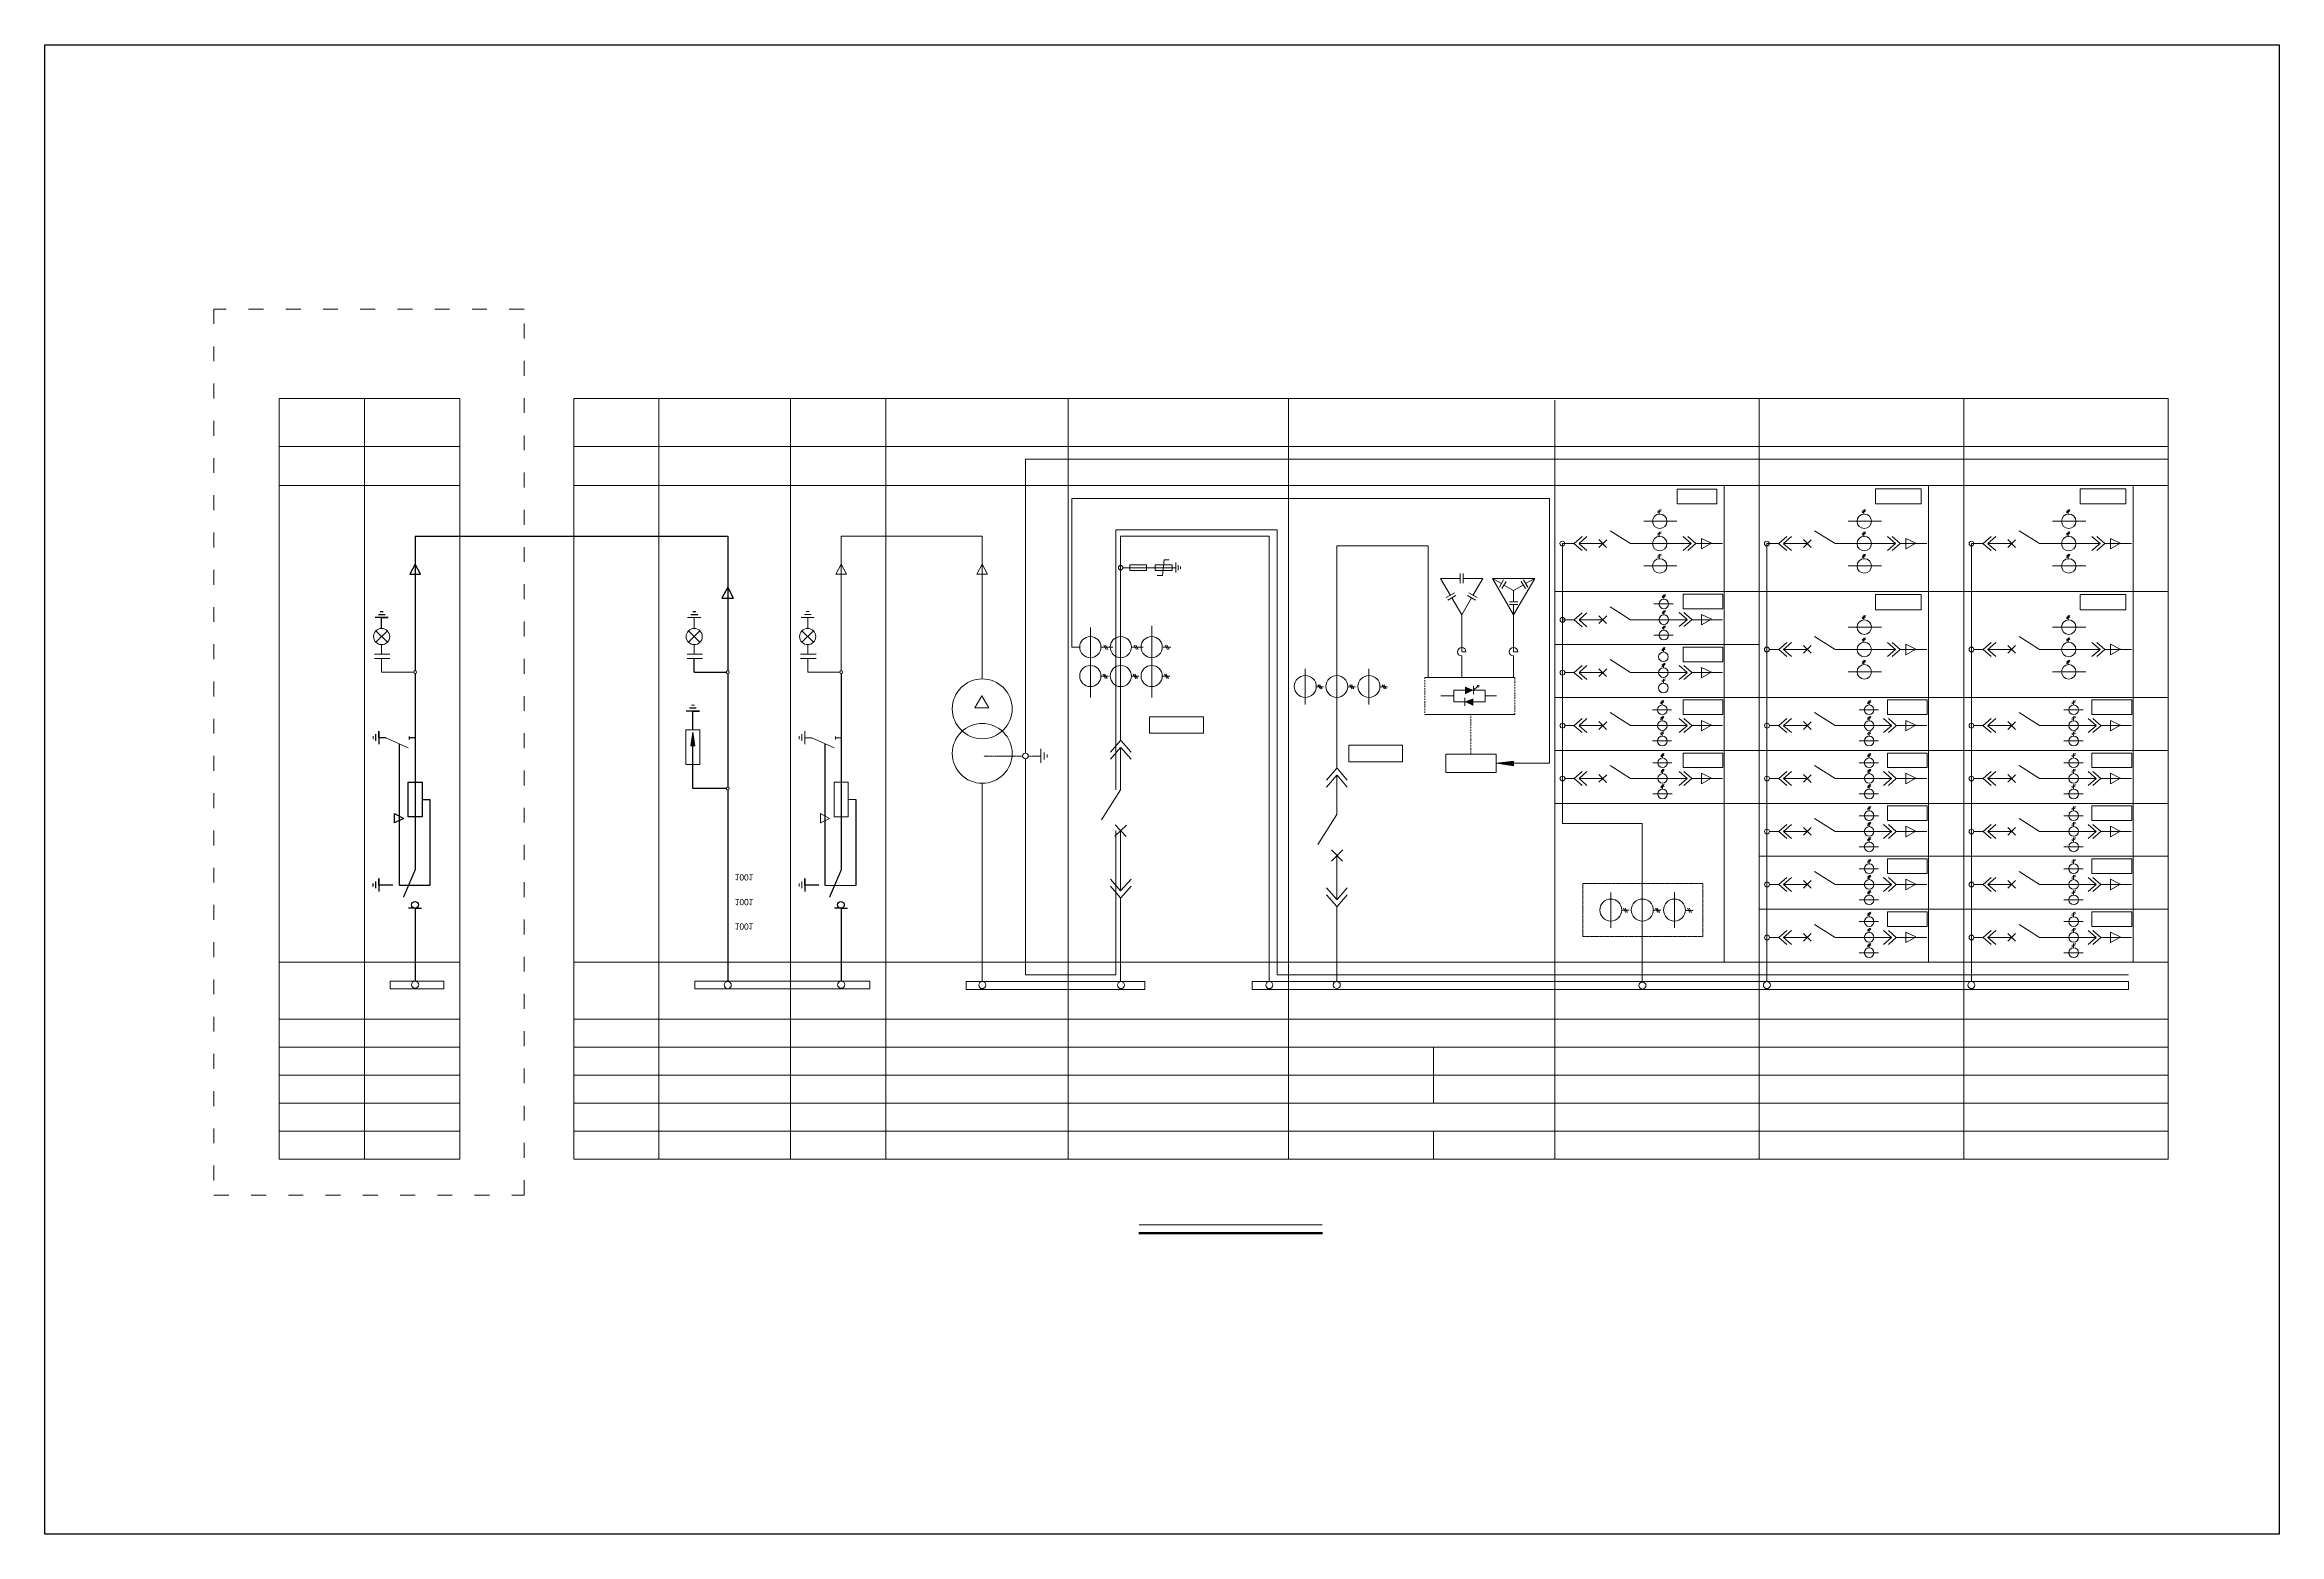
# Model space of a CAD drawing. Header units: millimetres. Extents: x 0 to 1800, y 0 to 1200.
import ezdxf

# ---------------------------------------------------------------- set-up
doc = ezdxf.new("R2010")
doc.units = ezdxf.units.MM
for name, pattern in [('ACAD_ISO03W100', [30, 12, -18]), ('DASH', [0.35, 0.25, -0.1]), ('DASHDOTX2', [2, 1, -0.5, 0, -0.5]), ('DASHED2', [0.375, 0.25, -0.125])]:
    doc.linetypes.add(name, pattern=pattern)
doc.layers.add('DTEXT', color=10, linetype='Continuous')

msp = doc.modelspace()

# ---------------------------------------------------------------- texts
at = {"layer": 'DTEXT', "extrusion": (0, -1e-16, -1), "char_height": 5, "width": 40.508, "attachment_point": 1, "text_direction": (1, 0, 0)}
for insert in [(555.9, 526.7), (555.9, 506.8), (555.9, 487.1)]:
    msp.add_mtext('1001', dxfattribs=dict(at, insert=insert))

# ---------------------------------------------------------------- linework, layer by layer
at = {"extrusion": (0, -1e-16, -1)}
for p, q in [((0, 1200), (1800, 1200)), ((0, 0), (0, 1200)), ((1800, 1200), (1800, 0)), ((1800, 0), (0, 0))]:
    msp.add_line(p, q, dxfattribs=at)
at = {"lineweight": 13}
for p, q in [((189, 915.1), (257.6, 915.1)), ((189, 302.1), (189, 915.1)), ((257.6, 302.1), (257.6, 915.1)), ((257.6, 915.1), (334.4, 915.1)), ((257.6, 302.1), (257.6, 915.1)), ((257.6, 302.1), (257.6, 915.1)), ((257.6, 302.1), (257.6, 915.1)), ((257.6, 302.1), (257.6, 915.1)), ((334.4, 302.1), (334.4, 915.1)), ((426.1, 915.1), (1710.5, 915.1)), ((426.1, 302.1), (426.1, 915.1)), ((494.7, 302.1), (494.7, 915.1)), ((494.7, 302.1), (494.7, 915.1)), ((494.7, 302.1), (494.7, 915.1)), ((494.7, 302.1), (494.7, 915.1)), ((600.8, 302.1), (600.8, 915.1)), ((677.6, 302.1), (677.6, 915.1)), ((824.3, 302.1), (824.3, 915.1)), ((1001.9, 302.1), (1001.9, 915.1)), ((1001.9, 302.1), (1001.9, 915.1)), ((1216.3, 302.1), (1216.3, 913.7)), ((1381.1, 302.1), (1381.1, 915.1)), ((1545.8, 302.1), (1545.8, 915.1)), ((1710.5, 302.1), (1710.5, 915.1)), ((189, 876.3), (257.6, 876.3)), ((257.6, 876.3), (334.4, 876.3)), ((426.1, 876.3), (1710.5, 876.3)), ((1710.5, 866), (790, 866)), ((790, 629.2), (790, 866)), ((189, 844.8), (257.6, 844.8)), ((257.6, 844.8), (334.4, 844.8)), ((426.1, 844.8), (1381.1, 844.8)), ((827.5, 834.4), (1212.2, 834.4)), ((1352.8, 460.9), (1352.8, 844.8)), ((1545.8, 844.8), (1381.1, 844.8)), ((1474.8, 830.1), (1474.8, 842.3)), ((1474.8, 842.3), (1511.6, 842.3)), ((1511.6, 830.1), (1474.8, 830.1)), ((1511.6, 842.3), (1511.6, 830.1)), ((1517.5, 460.9), (1517.5, 844.8)), ((1710.5, 844.8), (1545.8, 844.8)), ((1639.5, 830.1), (1639.5, 842.3)), ((1639.5, 842.3), (1676.3, 842.3)), ((1676.3, 830.1), (1639.5, 830.1)), ((1676.3, 842.3), (1676.3, 830.1)), ((1682.2, 460.9), (1682.2, 844.8)), ((1288, 816.1), (1314.8, 816.1)), ((1299.2, 823.9), (1302, 825.5)), ((1299.2, 822.9), (1302, 824.5)), ((1300.6, 825.4), (1300.6, 821.9)), ((1452.7, 816.1), (1479.5, 816.1)), ((1463.9, 823.9), (1466.7, 825.5)), ((1463.9, 822.9), (1466.7, 824.5)), ((1465.3, 825.4), (1465.3, 821.9)), ((1617.4, 816.1), (1644.2, 816.1)), ((1628.6, 823.9), (1631.4, 825.5)), ((1628.6, 822.9), (1631.4, 824.5)), ((1630, 825.4), (1630, 821.9)), ((641.6, 804.1), (755.2, 804.1)), ((641.6, 804.1), (641.6, 695.8)), ((755.2, 689.1), (755.2, 804.1)), ((992.9, 809.1), (862.9, 809.1)), ((862.9, 599.8), (862.9, 809.1)), ((986.4, 804.1), (866.7, 804.1)), ((866.7, 639.5), (866.7, 804.1)), ((986.4, 445.2), (986.4, 804.1)), ((992.9, 809.1), (992.9, 450.8)), ((1040.8, 634.5), (1040.8, 796.2)), ((1040.8, 796.2), (1114.3, 796.2)), ((1114.3, 690.1), (1114.3, 796.2)), ((1222.5, 572.7), (1222.5, 798.1)), ((1222.5, 798.1), (1232.1, 798.1)), ((1232.1, 798.1), (1238.5, 803.7)), ((1232.1, 798), (1238.5, 792.4)), ((1235.9, 798.1), (1242.3, 803.7)), ((1235.9, 798.1), (1255.6, 798.1)), ((1235.9, 798.1), (1255.1, 798.1)), ((1235.9, 798), (1242.3, 792.4)), ((1277.5, 798.1), (1326.2, 798.1)), ((1299.2, 806), (1302, 807.5)), ((1299.2, 804.9), (1302, 806.5)), ((1300.6, 807.5), (1300.6, 803.9)), ((1326.2, 798.1), (1319.7, 803.7)), ((1326.2, 798.1), (1319.7, 792.4)), ((1330, 798.1), (1323.5, 803.7)), ((1330, 798.1), (1323.5, 792.4)), ((1330, 798.1), (1351.4, 798.1)), ((1334.5, 793.9), (1334.5, 802.3)), ((1334.5, 802.3), (1342.5, 798.4)), ((1342.6, 798.4), (1334.5, 793.9)), ((1387.2, 798.1), (1396.8, 798.1)), ((1387.2, 445.2), (1387.2, 798.1)), ((1396.8, 798.1), (1403.2, 803.7)), ((1396.8, 798), (1403.2, 792.4)), ((1400.6, 798.1), (1407, 803.7)), ((1400.6, 798.1), (1420.3, 798.1)), ((1400.6, 798.1), (1419.8, 798.1)), ((1400.6, 798), (1407, 792.4)), ((1442.2, 798.1), (1490.9, 798.1)), ((1463.9, 806), (1466.7, 807.5)), ((1463.9, 804.9), (1466.7, 806.5)), ((1465.3, 807.5), (1465.3, 803.9)), ((1490.9, 798.1), (1484.4, 803.7)), ((1490.9, 798.1), (1484.4, 792.4)), ((1494.7, 798.1), (1488.2, 803.7)), ((1494.7, 798.1), (1488.2, 792.4)), ((1494.7, 798.1), (1516.1, 798.1)), ((1499.2, 793.9), (1499.2, 802.3)), ((1499.2, 802.3), (1507.2, 798.4)), ((1507.3, 798.4), (1499.2, 793.9)), ((1552, 798.1), (1561.5, 798.1)), ((1552, 445.2), (1552, 798.1)), ((1561.5, 798.1), (1567.9, 803.7)), ((1561.5, 798), (1567.9, 792.4)), ((1565.3, 798.1), (1571.7, 803.7)), ((1565.3, 798.1), (1585, 798.1)), ((1565.3, 798.1), (1584.5, 798.1)), ((1565.3, 798), (1571.7, 792.4)), ((1606.9, 798.1), (1655.6, 798.1)), ((1628.6, 806), (1631.4, 807.5)), ((1628.6, 804.9), (1631.4, 806.5)), ((1630, 807.5), (1630, 803.9)), ((1655.6, 798.1), (1649.1, 803.7)), ((1655.6, 798.1), (1649.1, 792.4)), ((1659.4, 798.1), (1653, 803.7)), ((1659.4, 798.1), (1653, 792.4)), ((1659.4, 798.1), (1680.9, 798.1)), ((1663.9, 793.9), (1663.9, 802.3)), ((1663.9, 802.3), (1671.9, 798.4)), ((1672, 798.4), (1663.9, 793.9)), ((641.6, 781.4), (637.4, 773.4)), ((645.8, 773.4), (641.6, 781.4)), ((750.9, 773.4), (755.2, 781.4)), ((755.2, 781.4), (759.4, 773.4)), ((868.6, 778.7), (874, 778.7)), ((874, 778.7), (911.1, 778.7)), ((900.4, 772.3), (901.7, 784.9)), ((905.9, 784.9), (901.7, 784.9)), ((911.1, 774.7), (911.1, 782.8)), ((913, 776.7), (913, 780.7)), ((914.9, 777.7), (914.9, 779.7)), ((1288, 780.1), (1314.8, 780.1)), ((1299.2, 788), (1302, 789.6)), ((1299.2, 786.9), (1302, 788.5)), ((1300.6, 789.5), (1300.6, 785.9)), ((1452.7, 780.1), (1479.5, 780.1)), ((1463.9, 788), (1466.7, 789.6)), ((1463.9, 786.9), (1466.7, 788.5)), ((1465.3, 789.5), (1465.3, 785.9)), ((1617.4, 780.1), (1644.2, 780.1)), ((1628.6, 788), (1631.4, 789.6)), ((1628.6, 786.9), (1631.4, 788.5)), ((1630, 789.5), (1630, 785.9)), ((637.4, 773.4), (645.8, 773.4)), ((759.4, 773.4), (750.9, 773.4)), ((896.2, 772.3), (900.4, 772.3)), ((1129, 754.6), (1135.5, 758.3)), ((1130.3, 752.4), (1136.8, 756.2)), ((1140.2, 773.9), (1140.2, 766.3)), ((1142.6, 773.9), (1142.6, 766.3)), ((1152.5, 752.4), (1146, 756.2)), ((1153.8, 754.6), (1147.2, 758.3)), ((1166.2, 770), (1173.5, 765.9)), ((1171.8, 762.9), (1175.2, 768.8)), ((1173.8, 761.8), (1177.1, 767.6)), ((1175.4, 764.7), (1183.2, 760.2)), ((1191, 764.7), (1183.2, 760.2)), ((1183.2, 751.3), (1183.2, 760.2)), ((1189.3, 767.6), (1192.7, 761.8)), ((1191.3, 768.8), (1194.6, 762.9)), ((1200.2, 770), (1192.9, 765.9)), ((1381.1, 759.5), (1216.3, 759.5)), ((1302.8, 755.4), (1305.5, 757)), ((1304.2, 756.9), (1304.2, 753.4)), ((1545.8, 759.5), (1381.1, 759.5)), ((1474.8, 744.8), (1474.8, 757)), ((1474.8, 757), (1511.6, 757)), ((1511.6, 757), (1511.6, 744.8)), ((1710.5, 759.5), (1545.8, 759.5)), ((1639.5, 744.8), (1639.5, 757)), ((1639.5, 757), (1676.3, 757)), ((1676.3, 757), (1676.3, 744.8)), ((528.4, 738.6), (517.9, 738.6)), ((523.2, 738.6), (528.4, 738.6)), ((523.2, 729.7), (523.2, 738.6)), ((619.9, 738.6), (609.4, 738.6)), ((612, 741.1), (617.4, 741.1)), ((613.5, 743.3), (615.9, 743.3)), ((614.6, 729.7), (614.6, 738.6)), ((614.6, 738.6), (619.9, 738.6)), ((1141.4, 711.1), (1141.4, 740.7)), ((1186.6, 751.3), (1179.8, 751.3)), ((1186.6, 749), (1179.8, 749)), ((1183.2, 740.6), (1183.2, 749)), ((1183.2, 711), (1183.2, 740.6)), ((1232.1, 736.8), (1238.5, 742.4)), ((1235.9, 736.8), (1242.3, 742.4)), ((1296.3, 749.5), (1311.7, 749.5)), ((1302.8, 754.4), (1305.5, 756)), ((1302.8, 742.7), (1305.5, 744.3)), ((1302.8, 741.7), (1305.5, 743.3)), ((1304.2, 744.2), (1304.2, 740.7)), ((1323, 736.9), (1316.6, 742.5)), ((1326.8, 736.9), (1320.4, 742.5)), ((1334.5, 732.6), (1334.5, 741.1)), ((1334.5, 741.1), (1342.5, 737.1)), ((1463.9, 738.6), (1466.7, 740.2)), ((1463.9, 737.6), (1466.7, 739.2)), ((1465.3, 740.1), (1465.3, 736.6)), ((1511.6, 744.8), (1474.8, 744.8)), ((1628.6, 738.6), (1631.4, 740.2)), ((1628.6, 737.6), (1631.4, 739.2)), ((1630, 740.1), (1630, 736.6)), ((1676.3, 744.8), (1639.5, 744.8)), ((842.3, 674.1), (842.3, 730.6)), ((891.7, 697.4), (891.7, 731.9)), ((1232.1, 736.7), (1238.5, 731.1)), ((1235.9, 736.8), (1255.6, 736.8)), ((1235.9, 736.8), (1255.1, 736.8)), ((1235.9, 736.7), (1242.3, 731.1)), ((1277.5, 736.8), (1323, 736.8)), ((1296.3, 724.4), (1311.7, 724.4)), ((1302.8, 730.3), (1305.5, 731.9)), ((1302.8, 729.3), (1305.5, 730.9)), ((1304.2, 731.8), (1304.2, 728.3)), ((1323, 736.8), (1316.6, 731.2)), ((1326.8, 736.8), (1320.4, 731.2)), ((1326.9, 736.8), (1351.4, 736.8)), ((1342.6, 737.1), (1334.5, 732.6)), ((1452.7, 730.8), (1479.5, 730.8)), ((1463.9, 720.6), (1466.7, 722.2)), ((1463.9, 719.6), (1466.7, 721.2)), ((1465.3, 722.2), (1465.3, 718.6)), ((1617.4, 730.8), (1644.2, 730.8)), ((1628.6, 720.6), (1631.4, 722.2)), ((1628.6, 719.6), (1631.4, 721.2)), ((1630, 722.2), (1630, 718.6)), ((271.4, 709.1), (271.4, 716.7)), ((271.4, 694.6), (271.4, 705.6)), ((523.2, 709.1), (523.2, 716.7)), ((614.6, 709.1), (614.6, 716.7)), ((614.6, 694.6), (614.6, 705.6)), ((851.4, 714.7), (857.5, 714.7)), ((853.1, 716.3), (855, 712.9)), ((854.4, 716.3), (856.3, 712.9)), ((875.9, 714.7), (882, 714.7)), ((877.5, 716.3), (879.5, 712.9)), ((878.8, 716.3), (880.8, 712.9)), ((891.7, 674.1), (891.7, 708.6)), ((900.9, 714.7), (907, 714.7)), ((902.5, 716.3), (904.5, 712.9)), ((903.8, 716.3), (905.8, 712.9)), ((1141.4, 711), (1144.9, 711)), ((1141.4, 690.1), (1141.4, 707.6)), ((1183.2, 711), (1186.6, 711)), ((1183.2, 690.1), (1183.2, 707.6)), ((1381.1, 716.8), (1216.3, 716.8)), ((1302.5, 712.8), (1305.3, 714.4)), ((1302.5, 711.7), (1305.3, 713.3)), ((1303.9, 714.3), (1303.9, 710.7)), ((1389.2, 712.8), (1396.8, 712.8)), ((1396.8, 712.8), (1403.2, 718.4)), ((1396.8, 712.7), (1403.2, 707.1)), ((1400.6, 712.8), (1407, 718.4)), ((1400.6, 712.8), (1419.8, 712.8)), ((1400.6, 712.8), (1420.3, 712.8)), ((1400.6, 712.7), (1407, 707.1)), ((1442.2, 712.8), (1490.9, 712.8)), ((1463.9, 702.7), (1466.7, 704.2)), ((1463.9, 701.6), (1466.7, 703.2)), ((1465.3, 704.2), (1465.3, 700.6)), ((1490.9, 712.8), (1484.4, 718.4)), ((1490.9, 712.8), (1484.4, 707.1)), ((1494.7, 712.8), (1488.2, 718.4)), ((1494.7, 712.8), (1488.2, 707.1)), ((1494.7, 712.8), (1516.1, 712.8)), ((1499.2, 708.6), (1499.2, 717)), ((1499.2, 717), (1507.2, 713.1)), ((1507.3, 713), (1499.2, 708.6)), ((1553.9, 712.8), (1561.5, 712.8)), ((1561.5, 712.8), (1567.9, 718.4)), ((1561.5, 712.7), (1567.9, 707.1)), ((1565.3, 712.8), (1571.7, 718.4)), ((1565.3, 712.8), (1584.5, 712.8)), ((1565.3, 712.8), (1585, 712.8)), ((1565.3, 712.7), (1571.7, 707.1)), ((1606.9, 712.8), (1655.6, 712.8)), ((1628.6, 702.7), (1631.4, 704.2)), ((1628.6, 701.6), (1631.4, 703.2)), ((1630, 704.2), (1630, 700.6)), ((1655.6, 712.8), (1649.1, 718.4)), ((1655.6, 712.8), (1649.1, 707.1)), ((1659.4, 712.8), (1653, 718.4)), ((1659.4, 712.8), (1653, 707.1)), ((1659.4, 712.8), (1680.9, 712.8)), ((1663.9, 708.6), (1663.9, 717)), ((1663.9, 717), (1671.9, 713.1)), ((1672, 713), (1663.9, 708.6)), ((271.4, 694.6), (297.2, 694.6)), ((614.6, 694.6), (640.4, 694.6)), ((850.8, 691.3), (856.9, 691.3)), ((852.5, 692.9), (854.4, 689.5)), ((853.8, 692.9), (855.7, 689.5)), ((875.3, 691.3), (881.4, 691.3)), ((876.9, 692.9), (878.9, 689.5)), ((878.2, 692.9), (880.2, 689.5)), ((900.2, 691.3), (906.4, 691.3)), ((901.9, 692.9), (903.9, 689.5)), ((903.2, 692.9), (905.2, 689.5)), ((1015.4, 668.6), (1015.4, 697.2)), ((1025.6, 684.4), (1027.6, 681)), ((1026.9, 684.4), (1028.9, 681)), ((1051.3, 684.4), (1053.3, 681)), ((1052.7, 684.4), (1054.6, 681)), ((1066.7, 668.6), (1066.7, 697.3)), ((1077.3, 684.4), (1079.2, 681)), ((1078.6, 684.4), (1080.5, 681)), ((1184.3, 690.1), (1111.8, 690.1)), ((1224.6, 694.2), (1232.1, 694.2)), ((1232.1, 694.2), (1238.5, 699.8)), ((1232.1, 694.1), (1238.5, 688.5)), ((1235.9, 694.2), (1242.3, 699.8)), ((1235.9, 694.2), (1255.6, 694.2)), ((1235.9, 694.2), (1255.1, 694.2)), ((1235.9, 694.1), (1242.3, 688.5)), ((1277.5, 694.2), (1323, 694.2)), ((1302.5, 700.1), (1305.3, 701.7)), ((1302.5, 699), (1305.3, 700.6)), ((1302.5, 687.7), (1305.3, 689.2)), ((1302.5, 686.6), (1305.3, 688.2)), ((1303.9, 701.6), (1303.9, 698.1)), ((1303.9, 689.2), (1303.9, 685.6)), ((1323, 694.2), (1316.6, 699.8)), ((1323, 694.1), (1316.6, 688.5)), ((1326.8, 694.2), (1320.4, 699.8)), ((1326.8, 694.1), (1320.4, 688.5)), ((1326.9, 694.2), (1351.4, 694.2)), ((1334.5, 689.9), (1334.5, 698.4)), ((1334.5, 698.4), (1342.5, 694.4)), ((1342.6, 694.4), (1334.5, 689.9)), ((1452.7, 694.8), (1479.5, 694.8)), ((1617.4, 694.8), (1644.2, 694.8)), ((521, 667.9), (523.4, 667.9)), ((1030.1, 682.8), (1024, 682.8)), ((1055.8, 682.8), (1049.7, 682.8)), ((1081.7, 682.7), (1075.6, 682.7)), ((1135.1, 670.7), (1135.1, 680.1)), ((1135.1, 680.1), (1160.3, 680.1)), ((1160.3, 670.7), (1135.1, 670.7)), ((1143.9, 667.5), (1143.9, 673.9)), ((1150.9, 676.9), (1150.9, 683.4)), ((1150.9, 680.1), (1154.2, 682.9)), ((1160.3, 680.1), (1160.3, 670.7)), ((1381.1, 674.1), (1216.3, 674.1)), ((1301.6, 670.1), (1304.3, 671.7)), ((1301.6, 669.1), (1304.3, 670.6)), ((1303, 671.6), (1303, 668.1)), ((1545.8, 674.1), (1381.1, 674.1)), ((1545.8, 674.1), (1381.1, 674.1)), ((1468.3, 670.1), (1471, 671.7)), ((1468.3, 669.1), (1471, 670.6)), ((1469.6, 671.6), (1469.6, 668.1)), ((1545.8, 674.1), (1545.8, 674.1)), ((1710.5, 674.1), (1545.8, 674.1)), ((1710.5, 674.1), (1545.8, 674.1)), ((1633, 670.1), (1635.7, 671.7)), ((1633, 669.1), (1635.7, 670.6)), ((1634.3, 671.6), (1634.3, 668.1)), ((1710.5, 674.1), (1710.5, 674.1)), ((890, 645.3), (890, 658.5)), ((890, 658.5), (933.3, 658.5)), ((933.3, 658.5), (933.3, 645.3)), ((1111.8, 660.4), (1184.3, 660.4)), ((1224.6, 651.5), (1232.1, 651.5)), ((1232.1, 651.5), (1238.5, 657.1)), ((1232.1, 651.4), (1238.5, 645.8)), ((1235.9, 651.5), (1242.3, 657.1)), ((1235.9, 651.5), (1255.6, 651.5)), ((1235.9, 651.5), (1255.1, 651.5)), ((1235.9, 651.4), (1242.3, 645.8)), ((1277.5, 651.5), (1323, 651.5)), ((1295.1, 664.2), (1310.5, 664.2)), ((1301.6, 657.4), (1304.3, 659)), ((1301.6, 656.4), (1304.3, 658)), ((1303, 658.9), (1303, 655.4)), ((1323, 651.5), (1316.6, 657.1)), ((1323, 651.4), (1316.6, 645.8)), ((1326.8, 651.5), (1320.4, 657.1)), ((1326.8, 651.4), (1320.4, 645.8)), ((1326.9, 651.5), (1351.4, 651.5)), ((1334.5, 647.3), (1334.5, 655.7)), ((1334.5, 655.7), (1342.5, 651.8)), ((1342.6, 651.8), (1334.5, 647.3)), ((1389.3, 651.5), (1396.8, 651.5)), ((1389.3, 651.5), (1396.8, 651.5)), ((1389.3, 651.5), (1396.8, 651.5)), ((1396.8, 651.5), (1403.2, 657.1)), ((1396.8, 651.4), (1403.2, 645.8)), ((1400.6, 651.5), (1407, 657.1)), ((1400.6, 651.5), (1420.3, 651.5)), ((1400.6, 651.5), (1419.8, 651.5)), ((1400.6, 651.4), (1407, 645.8)), ((1442.2, 651.5), (1487.7, 651.5)), ((1461.7, 664.2), (1477.2, 664.2)), ((1468.3, 657.4), (1471, 659)), ((1468.3, 656.4), (1471, 658)), ((1469.6, 658.9), (1469.6, 655.4)), ((1487.7, 651.5), (1481.3, 657.1)), ((1487.7, 651.4), (1481.3, 645.8)), ((1491.5, 651.5), (1485.1, 657.1)), ((1491.5, 651.4), (1485.1, 645.8)), ((1491.6, 651.5), (1516.1, 651.5)), ((1499.2, 647.3), (1499.2, 655.7)), ((1499.2, 655.7), (1507.2, 651.8)), ((1507.3, 651.8), (1499.2, 647.3)), ((1554, 651.5), (1561.5, 651.5)), ((1554, 651.5), (1561.5, 651.5)), ((1554, 651.5), (1561.5, 651.5)), ((1561.5, 651.5), (1567.9, 657.1)), ((1561.5, 651.4), (1567.9, 645.8)), ((1565.3, 651.5), (1571.7, 657.1)), ((1565.3, 651.5), (1585, 651.5)), ((1565.3, 651.5), (1584.5, 651.5)), ((1565.3, 651.4), (1571.7, 645.8)), ((1606.9, 651.5), (1652.4, 651.5)), ((1626.4, 664.2), (1641.9, 664.2)), ((1633, 657.4), (1635.7, 659)), ((1633, 656.4), (1635.7, 658)), ((1634.3, 658.9), (1634.3, 655.4)), ((1652.4, 651.5), (1646, 657.1)), ((1652.4, 651.4), (1646, 645.8)), ((1656.2, 651.5), (1649.8, 657.1)), ((1656.2, 651.4), (1649.8, 645.8)), ((1656.3, 651.5), (1680.9, 651.5)), ((1663.9, 647.3), (1663.9, 655.7)), ((1663.9, 655.7), (1671.9, 651.8)), ((1672, 651.8), (1663.9, 647.3)), ((264.5, 640.6), (264.5, 643)), ((264.5, 640.6), (264.5, 643)), ((607.7, 640.6), (607.7, 643)), ((607.7, 640.6), (607.7, 643)), ((609.9, 639.1), (609.9, 644.5)), ((612.3, 647), (612.3, 636.5)), ((612.3, 641.7), (612.3, 647)), ((617.9, 641.7), (612.3, 641.7)), ((637.1, 640.2), (637.1, 642.7)), ((641.3, 641.5), (637.2, 641.5)), ((802.5, 621.4), (802.5, 632.8)), ((866.7, 639.4), (858.5, 630)), ((866.7, 633.8), (858.5, 624.4)), ((866.7, 599.8), (866.7, 633.9)), ((866.8, 639.4), (875.1, 630)), ((866.8, 633.8), (875.1, 624.4)), ((933.3, 645.3), (890, 645.3)), ((1040.8, 617.1), (1040.8, 634.5)), ((1050.4, 622.4), (1050.4, 635.6)), ((1050.4, 635.6), (1093.7, 635.6)), ((1093.7, 635.6), (1093.7, 622.4)), ((1381.1, 631.5), (1216.3, 631.5)), ((1295.1, 639.1), (1310.5, 639.1)), ((1301.6, 645), (1304.3, 646.6)), ((1301.6, 644), (1304.3, 645.5)), ((1303, 646.5), (1303, 643)), ((1545.8, 631.5), (1381.1, 631.5)), ((1461.7, 639.1), (1477.2, 639.1)), ((1468.3, 645), (1471, 646.6)), ((1468.3, 644), (1471, 645.5)), ((1469.6, 646.5), (1469.6, 643)), ((1545.8, 631.5), (1545.8, 631.5)), ((1545.8, 631.5), (1545.8, 631.5)), ((1710.5, 631.5), (1545.8, 631.5)), ((1626.4, 639.1), (1641.9, 639.1)), ((1633, 645), (1635.7, 646.6)), ((1633, 644), (1635.7, 645.5)), ((1634.3, 646.5), (1634.3, 643)), ((1710.5, 631.5), (1710.5, 631.5)), ((1710.5, 631.5), (1710.5, 631.5)), ((790, 624.7), (790, 450.8)), ((802.5, 627.1), (802.5, 621.4)), ((805.2, 629.9), (805.2, 624.1)), ((807.6, 628.3), (807.6, 625.7)), ((1040.8, 617.1), (1032.6, 607.6)), ((1041, 617.1), (1049.2, 607.6)), ((1093.7, 622.4), (1050.4, 622.4)), ((1128.6, 613.8), (1128.6, 628.4)), ((1128.6, 628.4), (1169.1, 628.4)), ((1169.1, 613.8), (1128.6, 613.8)), ((1169.1, 628.4), (1169.1, 613.8)), ((1232.1, 608.9), (1238.5, 614.5)), ((1235.9, 608.9), (1242.3, 614.5)), ((1295.3, 621.5), (1310.7, 621.5)), ((1301.8, 627.5), (1304.6, 629)), ((1301.8, 626.4), (1304.6, 628)), ((1301.8, 614.8), (1304.6, 616.3)), ((1301.8, 613.7), (1304.6, 615.3)), ((1303.2, 629), (1303.2, 625.4)), ((1303.2, 616.3), (1303.2, 612.7)), ((1323, 608.9), (1316.6, 614.5)), ((1326.8, 608.9), (1320.4, 614.5)), ((1334.5, 604.6), (1334.5, 613.1)), ((1334.5, 613.1), (1342.5, 609.1)), ((1396.8, 608.9), (1403.2, 614.5)), ((1400.6, 608.9), (1407, 614.5)), ((1461.7, 621.5), (1477.2, 621.5)), ((1468.3, 627.5), (1471, 629)), ((1468.3, 626.4), (1471, 628)), ((1468.3, 614.8), (1471, 616.3)), ((1468.3, 613.7), (1471, 615.3)), ((1469.6, 629), (1469.6, 625.4)), ((1469.6, 616.3), (1469.6, 612.7)), ((1487.7, 608.9), (1481.3, 614.5)), ((1491.5, 608.9), (1485.1, 614.5)), ((1499.2, 604.6), (1499.2, 613.1)), ((1499.2, 613.1), (1507.2, 609.1)), ((1561.5, 608.9), (1567.9, 614.5)), ((1565.3, 608.9), (1571.7, 614.5)), ((1626.4, 621.5), (1641.9, 621.5)), ((1633, 627.5), (1635.7, 629)), ((1633, 626.4), (1635.7, 628)), ((1633, 614.8), (1635.7, 616.3)), ((1633, 613.7), (1635.7, 615.3)), ((1634.3, 629), (1634.3, 625.4)), ((1634.3, 616.3), (1634.3, 612.7)), ((1652.4, 608.9), (1646, 614.5)), ((1656.2, 608.9), (1649.8, 614.5)), ((1663.9, 604.6), (1663.9, 613.1)), ((1663.9, 613.1), (1671.9, 609.1)), ((755.2, 445.2), (755.2, 605)), ((1040.8, 611.5), (1032.6, 602)), ((1040.8, 579.8), (1040.8, 611.5)), ((1041, 611.5), (1049.2, 602)), ((1224.6, 608.9), (1232.1, 608.9)), ((1232.1, 608.8), (1238.5, 603.2)), ((1235.9, 608.9), (1255.6, 608.9)), ((1235.9, 608.9), (1255.1, 608.9)), ((1235.9, 608.8), (1242.3, 603.2)), ((1277.5, 608.9), (1323, 608.9)), ((1295.5, 596.4), (1310.9, 596.4)), ((1301.8, 602.4), (1304.6, 603.9)), ((1301.8, 601.3), (1304.6, 602.9)), ((1303.2, 603.9), (1303.2, 600.3)), ((1323, 608.8), (1316.6, 603.2)), ((1326.8, 608.8), (1320.4, 603.2)), ((1326.9, 608.9), (1351.4, 608.9)), ((1342.6, 609.1), (1334.5, 604.6)), ((1389.3, 608.9), (1396.8, 608.9)), ((1389.3, 608.9), (1396.8, 608.9)), ((1389.3, 608.9), (1396.8, 608.9)), ((1396.8, 608.8), (1403.2, 603.2)), ((1400.6, 608.9), (1420.3, 608.9)), ((1400.6, 608.9), (1419.8, 608.9)), ((1400.6, 608.8), (1407, 603.2)), ((1442.2, 608.9), (1487.7, 608.9)), ((1461.7, 596.4), (1477.2, 596.4)), ((1468.3, 602.4), (1471, 603.9)), ((1468.3, 601.3), (1471, 602.9)), ((1469.6, 603.9), (1469.6, 600.3)), ((1487.7, 608.8), (1481.3, 603.2)), ((1491.5, 608.8), (1485.1, 603.2)), ((1491.6, 608.9), (1516.1, 608.9)), ((1507.3, 609.1), (1499.2, 604.6)), ((1554, 608.9), (1561.5, 608.9)), ((1554, 608.9), (1561.5, 608.9)), ((1554, 608.9), (1561.5, 608.9)), ((1561.5, 608.8), (1567.9, 603.2)), ((1565.3, 608.9), (1585, 608.9)), ((1565.3, 608.9), (1584.5, 608.9)), ((1565.3, 608.8), (1571.7, 603.2)), ((1606.9, 608.9), (1652.4, 608.9)), ((1626.4, 596.4), (1641.9, 596.4)), ((1633, 602.4), (1635.7, 603.9)), ((1633, 601.3), (1635.7, 602.9)), ((1634.3, 603.9), (1634.3, 600.3)), ((1652.4, 608.8), (1646, 603.2)), ((1656.2, 608.8), (1649.8, 603.2)), ((1656.3, 608.9), (1680.9, 608.9)), ((1672, 609.1), (1663.9, 604.6)), ((624.9, 580.6), (632.1, 576.7)), ((624.9, 573.1), (624.9, 580.6)), ((632.1, 576.7), (624.9, 573.1)), ((647.2, 591.9), (653.3, 591.9)), ((1381.1, 588.8), (1216.3, 588.8)), ((1545.8, 588.8), (1381.1, 588.8)), ((1461.7, 578.9), (1477.2, 578.9)), ((1468.3, 584.8), (1471, 586.4)), ((1468.3, 583.8), (1471, 585.3)), ((1469.6, 586.3), (1469.6, 582.8)), ((1545.8, 588.8), (1545.8, 588.8)), ((1545.8, 588.8), (1545.8, 588.8)), ((1545.8, 588.8), (1545.8, 588.8)), ((1710.5, 588.8), (1545.8, 588.8)), ((1626.4, 578.9), (1641.9, 578.9)), ((1633, 584.8), (1635.7, 586.4)), ((1633, 583.8), (1635.7, 585.3)), ((1634.3, 586.3), (1634.3, 582.8)), ((1710.5, 588.8), (1710.5, 588.8)), ((1710.5, 588.8), (1710.5, 588.8)), ((1710.5, 588.8), (1710.5, 588.8)), ((862.9, 450.8), (862.9, 566.8)), ((866.7, 518.3), (866.7, 566.8)), ((1222.5, 572.7), (1286.9, 572.7)), ((1286.9, 445.3), (1286.9, 572.7)), ((1389.3, 566.2), (1396.8, 566.2)), ((1389.3, 566.2), (1396.8, 566.2)), ((1389.3, 566.2), (1396.8, 566.2)), ((1396.8, 566.2), (1403.2, 571.8)), ((1396.8, 566.1), (1403.2, 560.5)), ((1400.6, 566.2), (1407, 571.8)), ((1400.6, 566.2), (1420.3, 566.2)), ((1400.6, 566.2), (1419.8, 566.2)), ((1400.6, 566.1), (1407, 560.5)), ((1442.2, 566.2), (1487.7, 566.2)), ((1468.3, 572.1), (1471, 573.7)), ((1468.3, 571.1), (1471, 572.6)), ((1468.3, 559.7), (1471, 561.3)), ((1468.3, 558.7), (1471, 560.2)), ((1469.6, 573.6), (1469.6, 570.1)), ((1469.6, 561.2), (1469.6, 557.7)), ((1487.7, 566.2), (1481.3, 571.8)), ((1487.7, 566.1), (1481.3, 560.5)), ((1491.5, 566.2), (1485.1, 571.8)), ((1491.5, 566.1), (1485.1, 560.5)), ((1491.6, 566.2), (1516.1, 566.2)), ((1499.2, 562), (1499.2, 570.4)), ((1499.2, 570.4), (1507.2, 566.5)), ((1507.3, 566.4), (1499.2, 562)), ((1554, 566.2), (1561.5, 566.2)), ((1554, 566.2), (1561.5, 566.2)), ((1554, 566.2), (1561.5, 566.2)), ((1561.5, 566.2), (1567.9, 571.8)), ((1561.5, 566.1), (1567.9, 560.5)), ((1565.3, 566.2), (1571.7, 571.8)), ((1565.3, 566.2), (1585, 566.2)), ((1565.3, 566.2), (1584.5, 566.2)), ((1565.3, 566.1), (1571.7, 560.5)), ((1606.9, 566.2), (1652.4, 566.2)), ((1633, 572.1), (1635.7, 573.7)), ((1633, 571.1), (1635.7, 572.6)), ((1633, 559.7), (1635.7, 561.3)), ((1633, 558.7), (1635.7, 560.2)), ((1634.3, 573.6), (1634.3, 570.1)), ((1634.3, 561.2), (1634.3, 557.7)), ((1652.4, 566.2), (1646, 571.8)), ((1652.4, 566.1), (1646, 560.5)), ((1656.2, 566.2), (1649.8, 571.8)), ((1656.2, 566.1), (1649.8, 560.5)), ((1656.3, 566.2), (1680.9, 566.2)), ((1663.9, 562), (1663.9, 570.4)), ((1663.9, 570.4), (1671.9, 566.5)), ((1672, 566.4), (1663.9, 562)), ((1040.8, 546.9), (1040.8, 511.4)), ((1545.8, 546.2), (1381.1, 546.2)), ((1461.7, 553.8), (1477.2, 553.8)), ((1468.3, 542.2), (1471, 543.7)), ((1468.3, 541.1), (1471, 542.7)), ((1469.6, 543.7), (1469.6, 540.1)), ((1545.8, 546.2), (1545.8, 546.2)), ((1545.8, 546.2), (1545.8, 546.2)), ((1545.8, 546.2), (1545.8, 546.2)), ((1545.8, 546.2), (1545.8, 546.2)), ((1710.5, 546.2), (1545.8, 546.2)), ((1626.4, 553.8), (1641.9, 553.8)), ((1633, 542.2), (1635.7, 543.7)), ((1633, 541.1), (1635.7, 542.7)), ((1634.3, 543.7), (1634.3, 540.1)), ((1710.5, 546.2), (1710.5, 546.2)), ((1710.5, 546.2), (1710.5, 546.2)), ((1710.5, 546.2), (1710.5, 546.2)), ((1710.5, 546.2), (1710.5, 546.2)), ((607.7, 521.9), (607.7, 524.3)), ((607.7, 521.9), (607.7, 524.3)), ((609.9, 520.4), (609.9, 525.8)), ((653.3, 522.7), (628.8, 522.7)), ((866.7, 518.3), (858.4, 527.8)), ((866.7, 512.7), (858.5, 522.1)), ((866.7, 518.3), (875.1, 527.8)), ((866.9, 512.7), (875.1, 522.1)), ((1389.3, 523.5), (1396.8, 523.5)), ((1389.3, 523.5), (1396.8, 523.5)), ((1389.3, 523.5), (1396.8, 523.5)), ((1396.8, 523.5), (1403.2, 529.1)), ((1396.8, 523.4), (1403.2, 517.8)), ((1400.6, 523.5), (1407, 529.1)), ((1400.6, 523.5), (1420.3, 523.5)), ((1400.6, 523.5), (1419.8, 523.5)), ((1400.6, 523.4), (1407, 517.8)), ((1442.2, 523.5), (1487.7, 523.5)), ((1461.7, 536.2), (1477.2, 536.2)), ((1468.3, 529.5), (1471, 531)), ((1468.3, 528.4), (1471, 530)), ((1469.6, 531), (1469.6, 527.4)), ((1487.7, 523.6), (1481.3, 529.2)), ((1487.7, 523.5), (1481.3, 517.9)), ((1491.5, 523.6), (1485.1, 529.2)), ((1491.5, 523.5), (1485.1, 517.9)), ((1491.6, 523.5), (1516.1, 523.5)), ((1499.2, 519.3), (1499.2, 527.8)), ((1499.2, 527.8), (1507.2, 523.8)), ((1507.3, 523.8), (1499.2, 519.3)), ((1554, 523.5), (1561.5, 523.5)), ((1554, 523.5), (1561.5, 523.5)), ((1554, 523.5), (1561.5, 523.5)), ((1561.5, 523.5), (1567.9, 529.1)), ((1561.5, 523.4), (1567.9, 517.8)), ((1565.3, 523.5), (1571.7, 529.1)), ((1565.3, 523.5), (1585, 523.5)), ((1565.3, 523.5), (1584.5, 523.5)), ((1565.3, 523.4), (1571.7, 517.8)), ((1606.9, 523.5), (1652.4, 523.5)), ((1626.4, 536.2), (1641.9, 536.2)), ((1633, 529.5), (1635.7, 531)), ((1633, 528.4), (1635.7, 530)), ((1634.3, 531), (1634.3, 527.4)), ((1652.4, 523.6), (1646, 529.2)), ((1652.4, 523.5), (1646, 517.9)), ((1656.2, 523.6), (1649.8, 529.2)), ((1656.2, 523.5), (1649.8, 517.9)), ((1656.3, 523.5), (1680.9, 523.5)), ((1663.9, 519.3), (1663.9, 527.8)), ((1663.9, 527.8), (1671.9, 523.8)), ((1672, 523.8), (1663.9, 519.3)), ((866.7, 512.7), (866.7, 445.2)), ((1040.8, 511.4), (1032.6, 520.8)), ((1040.8, 505.8), (1032.6, 515.2)), ((1040.8, 505.8), (1040.8, 445.3)), ((1041, 511.4), (1049.2, 520.8)), ((1041, 505.8), (1049.2, 515.2)), ((1261.5, 488.6), (1261.5, 517.1)), ((1271.7, 504.4), (1273.7, 501)), ((1273, 504.4), (1275, 501)), ((1297.4, 504.4), (1299.4, 501)), ((1298.7, 504.4), (1300.7, 501)), ((1312.8, 488.6), (1312.8, 517.3)), ((1323.3, 504.3), (1325.3, 500.9)), ((1324.7, 504.3), (1326.6, 500.9)), ((1461.7, 511.1), (1477.2, 511.1)), ((1468.3, 517), (1471, 518.6)), ((1468.3, 516), (1471, 517.6)), ((1469.6, 518.6), (1469.6, 515)), ((1626.4, 511.1), (1641.9, 511.1)), ((1633, 517), (1635.7, 518.6)), ((1633, 516), (1635.7, 517.6)), ((1634.3, 518.6), (1634.3, 515)), ((1276.2, 502.7), (1270, 502.7)), ((1301.9, 502.7), (1295.8, 502.7)), ((1327.8, 502.6), (1321.7, 502.6)), ((1545.8, 503.5), (1381.1, 503.5)), ((1396.8, 480.9), (1403.2, 486.5)), ((1400.6, 480.9), (1407, 486.5)), ((1461.7, 493.6), (1477.2, 493.6)), ((1468.3, 499.5), (1471, 501.1)), ((1468.3, 498.4), (1471, 500)), ((1468.3, 486.8), (1471, 488.4)), ((1468.3, 485.8), (1471, 487.3)), ((1469.6, 501), (1469.6, 497.5)), ((1469.6, 488.3), (1469.6, 484.8)), ((1487.7, 480.9), (1481.3, 486.5)), ((1491.5, 480.9), (1485.1, 486.5)), ((1545.8, 503.5), (1545.8, 503.5)), ((1545.8, 503.5), (1545.8, 503.5)), ((1545.8, 503.5), (1545.8, 503.5)), ((1545.8, 503.5), (1545.8, 503.5)), ((1710.5, 503.5), (1545.8, 503.5)), ((1561.5, 480.9), (1567.9, 486.5)), ((1565.3, 480.9), (1571.7, 486.5)), ((1626.4, 493.6), (1641.9, 493.6)), ((1633, 499.5), (1635.7, 501.1)), ((1633, 498.4), (1635.7, 500)), ((1633, 486.8), (1635.7, 488.4)), ((1633, 485.8), (1635.7, 487.3)), ((1634.3, 501), (1634.3, 497.5)), ((1634.3, 488.3), (1634.3, 484.8)), ((1652.4, 480.9), (1646, 486.5)), ((1656.2, 480.9), (1649.8, 486.5)), ((1710.5, 503.5), (1710.5, 503.5)), ((1710.5, 503.5), (1710.5, 503.5)), ((1710.5, 503.5), (1710.5, 503.5)), ((1710.5, 503.5), (1710.5, 503.5)), ((1389.3, 480.9), (1396.8, 480.9)), ((1389.3, 480.9), (1396.8, 480.9)), ((1389.3, 480.9), (1396.8, 480.9)), ((1396.8, 480.8), (1403.2, 475.2)), ((1400.6, 480.9), (1420.3, 480.9)), ((1400.6, 480.9), (1419.8, 480.9)), ((1400.6, 480.8), (1407, 475.2)), ((1442.2, 480.9), (1487.7, 480.9)), ((1461.7, 468.5), (1477.2, 468.5)), ((1468.3, 474.4), (1471, 476)), ((1468.3, 473.3), (1471, 474.9)), ((1469.6, 475.9), (1469.6, 472.4)), ((1487.7, 480.8), (1481.3, 475.2)), ((1491.5, 480.8), (1485.1, 475.2)), ((1491.6, 480.9), (1516.1, 480.9)), ((1499.2, 476.7), (1499.2, 485.1)), ((1499.2, 485.1), (1507.2, 481.2)), ((1507.3, 481.1), (1499.2, 476.7)), ((1554, 480.9), (1561.5, 480.9)), ((1554, 480.9), (1561.5, 480.9)), ((1554, 480.9), (1561.5, 480.9)), ((1561.5, 480.8), (1567.9, 475.2)), ((1565.3, 480.9), (1585, 480.9)), ((1565.3, 480.9), (1584.5, 480.9)), ((1565.3, 480.8), (1571.7, 475.2)), ((1606.9, 480.9), (1652.4, 480.9)), ((1626.4, 468.5), (1641.9, 468.5)), ((1633, 474.4), (1635.7, 476)), ((1633, 473.3), (1635.7, 474.9)), ((1634.3, 475.9), (1634.3, 472.4)), ((1652.4, 480.8), (1646, 475.2)), ((1656.2, 480.8), (1649.8, 475.2)), ((1656.3, 480.9), (1680.9, 480.9)), ((1663.9, 476.7), (1663.9, 485.1)), ((1663.9, 485.1), (1671.9, 481.2)), ((1672, 481.1), (1663.9, 476.7)), ((189, 460.9), (257.6, 460.9)), ((257.6, 460.9), (334.4, 460.9)), ((426.1, 460.9), (1710.5, 460.9)), ((790, 450.8), (862.9, 450.8)), ((992.9, 450.8), (1678.4, 450.8)), ((1545.8, 460.9), (1545.8, 460.9)), ((1710.5, 460.9), (1710.5, 460.9)), ((278.3, 445.7), (278.3, 439.5)), ((278.3, 445.7), (321.4, 445.7)), ((321.4, 439.5), (278.3, 439.5)), ((321.4, 439.5), (321.4, 445.7)), ((523.7, 445.7), (523.7, 439.5)), ((523.7, 445.7), (664.6, 445.7)), ((664.6, 439.5), (523.7, 439.5)), ((664.6, 439.5), (664.6, 445.7)), ((742.2, 438.9), (742.2, 445.2)), ((742.2, 445.2), (886.3, 445.2)), ((742.2, 438.9), (886.3, 438.9)), ((886.3, 438.9), (886.3, 445.2)), ((972.5, 445.2), (1678.4, 445.2)), ((972.5, 438.9), (972.5, 445.2)), ((972.5, 438.9), (1678.4, 438.9)), ((1678.4, 438.9), (1678.4, 445.2)), ((189, 414.9), (257.6, 414.9)), ((257.6, 414.9), (334.4, 414.9)), ((426.1, 414.9), (1710.5, 414.9)), ((189, 392.4), (257.6, 392.4)), ((257.6, 392.4), (334.4, 392.4)), ((426.1, 392.4), (1710.5, 392.4)), ((1118.7, 347.2), (1118.7, 392.4)), ((189, 369.8), (257.6, 369.8)), ((257.6, 369.8), (334.4, 369.8)), ((426.1, 369.8), (1710.5, 369.8)), ((189, 347.2), (257.6, 347.2)), ((257.6, 347.2), (334.4, 347.2)), ((426.1, 347.2), (1710.5, 347.2)), ((189, 324.7), (257.6, 324.7)), ((257.6, 324.7), (334.4, 324.7)), ((426.1, 324.7), (1710.5, 324.7)), ((1118.7, 324.7), (1118.7, 302.1)), ((189, 302.1), (257.6, 302.1)), ((257.6, 302.1), (334.4, 302.1)), ((426.1, 302.1), (1710.5, 302.1)), ((881.5, 249.4), (1029.1, 249.4))]:
    msp.add_line(p, q, dxfattribs=at)
at = {"lineweight": 13, "ltscale": 0.25}
for p, q in [((827.5, 834.4), (827.5, 714.7)), ((1212.2, 621.3), (1212.2, 834.4)), ((833.7, 714.7), (827.5, 714.7)), ((850.8, 714.7), (860.3, 714.7)), ((875.3, 714.7), (884.8, 714.7)), ((1212.2, 621.3), (1182, 621.3))]:
    msp.add_line(p, q, dxfattribs=at)
at = {"color": 6, "ltscale": 0.015}
for p, q in [((298.4, 804.1), (550.2, 804.1)), ((298.4, 804.1), (298.4, 695.8)), ((550.2, 804.1), (550.2, 695.8)), ((298.4, 781.4), (294.2, 773.4)), ((302.6, 773.4), (298.4, 781.4)), ((294.2, 773.4), (302.6, 773.4)), ((550.2, 763), (545.5, 754.1)), ((550.2, 763), (545.5, 754.1)), ((554.9, 754.1), (550.2, 763)), ((554.9, 754.1), (550.2, 763)), ((276.7, 738.6), (266.2, 738.6)), ((268.8, 741.1), (274.2, 741.1)), ((270.3, 743.3), (272.7, 743.3)), ((271.4, 729.7), (271.4, 738.6)), ((271.4, 738.6), (276.7, 738.6)), ((520.6, 741.1), (526, 741.1)), ((522, 743.3), (524.5, 743.3)), ((545.5, 754.1), (554.9, 754.1)), ((545.5, 754.1), (554.9, 754.1)), ((523.2, 694.6), (523.2, 705.6)), ((298.4, 693.5), (298.4, 535.2)), ((523.2, 694.6), (549, 694.6)), ((550.2, 693.5), (550.2, 602)), ((641.6, 693.5), (641.6, 535.2)), ((527.4, 663.2), (516.8, 663.2)), ((519.5, 665.7), (524.9, 665.7)), ((522.1, 663.2), (527.4, 663.2)), ((522.1, 648.2), (522.1, 663.2)), ((266.7, 639.1), (266.7, 644.5)), ((269.1, 647), (269.1, 636.5)), ((269.1, 641.7), (269.1, 647)), ((274.7, 641.7), (269.1, 641.7)), ((285.7, 522.7), (285.7, 636.8)), ((293.9, 640.2), (293.9, 642.7)), ((298.2, 641.5), (294, 641.5)), ((522.1, 600.8), (522.1, 634.8)), ((628.8, 522.7), (628.8, 636.8)), ((549, 600.8), (522.1, 600.8)), ((550.2, 599.7), (550.2, 445.3)), ((281.7, 580.6), (288.9, 576.7)), ((281.7, 573.1), (281.7, 580.6)), ((288.9, 576.7), (281.7, 573.1)), ((304, 591.9), (310.1, 591.9)), ((310.1, 591.9), (310.1, 522.7)), ((653.3, 591.9), (653.3, 522.7)), ((264.5, 521.9), (264.5, 524.3)), ((264.5, 521.9), (264.5, 524.3)), ((266.7, 520.4), (266.7, 525.8)), ((269.1, 528.2), (269.1, 517.7)), ((269.1, 523), (269.1, 528.2)), ((280.5, 523), (269.1, 523)), ((310.1, 522.7), (285.7, 522.7)), ((612.3, 528.2), (612.3, 517.7)), ((612.3, 523), (612.3, 528.2)), ((623.7, 523), (612.3, 523)), ((298.4, 504.5), (293.1, 504.5)), ((298.4, 504.5), (303.6, 504.5)), ((298.4, 504.3), (298.4, 445.6)), ((641.6, 504.5), (636.3, 504.5)), ((641.6, 504.5), (646.8, 504.5)), ((641.6, 504.3), (641.6, 445.6))]:
    msp.add_line(p, q, dxfattribs=at)
at = {"color": 1, "lineweight": 13}
for p, q in [((1258.2, 801.2), (1251.9, 795)), ((1252, 801.3), (1258.1, 795)), ((1277.5, 798.1), (1261, 808.5)), ((1422.9, 801.2), (1416.6, 795)), ((1416.7, 801.3), (1422.8, 795)), ((1442.2, 798.1), (1425.7, 808.5)), ((1587.6, 801.2), (1581.3, 795)), ((1581.4, 801.3), (1587.6, 795)), ((1606.9, 798.1), (1590.5, 808.5)), ((1258.2, 739.9), (1251.9, 733.8)), ((1252, 740), (1258.1, 733.7)), ((1277.5, 736.8), (1261, 747.2)), ((266.8, 727.8), (276, 718.6)), ((276, 727.8), (266.8, 718.6)), ((518.6, 727.8), (527.8, 718.6)), ((527.8, 727.8), (518.6, 718.6)), ((610, 727.8), (619.2, 718.6)), ((619.2, 727.8), (610, 718.6)), ((1442.2, 712.8), (1425.7, 723.2)), ((1606.9, 712.8), (1590.5, 723.2)), ((265.7, 709.1), (278.1, 709.1)), ((265.7, 705.6), (278.1, 705.6)), ((517.5, 709.1), (529.8, 709.1)), ((517.5, 705.6), (529.8, 705.6)), ((608.9, 709.1), (621.3, 709.1)), ((608.9, 705.6), (621.3, 705.6)), ((1277.5, 694.2), (1261, 704.6)), ((1422.9, 715.9), (1416.6, 709.7)), ((1416.7, 715.9), (1422.8, 709.7)), ((1587.6, 715.9), (1581.3, 709.7)), ((1581.4, 715.9), (1587.6, 709.7)), ((1258.2, 697.2), (1251.9, 691.1)), ((1252, 697.3), (1258.1, 691)), ((754.9, 675.4), (749.2, 665.9)), ((754.9, 675.4), (760.6, 665.9)), ((1135.1, 675.4), (1124.7, 675.4)), ((1160.3, 675.4), (1169.5, 675.4)), ((516.5, 648.2), (527.8, 648.2)), ((516.5, 620.1), (516.5, 648.2)), ((527.8, 648.2), (527.8, 620.1)), ((749.2, 665.9), (760.6, 665.9)), ((1258.2, 654.6), (1251.9, 648.4)), ((1252, 654.7), (1258.1, 648.4)), ((1277.5, 651.5), (1261, 661.9)), ((1422.9, 654.6), (1416.6, 648.4)), ((1416.7, 654.7), (1422.8, 648.4)), ((1442.2, 651.5), (1425.7, 661.9)), ((1587.6, 654.6), (1581.3, 648.4)), ((1581.4, 654.7), (1587.6, 648.4)), ((1606.9, 651.5), (1590.5, 661.9)), ((274.7, 641.7), (292.8, 633.5)), ((520.5, 635.3), (522.1, 646.3)), ((523.6, 635.3), (520.5, 635.3)), ((522.1, 646.3), (523.6, 635.3)), ((617.9, 641.7), (636, 633.5)), ((527.8, 620.1), (516.5, 620.1)), ((1169.4, 621.1), (1183.2, 622.9)), ((1183.1, 619), (1169.4, 621.1)), ((1183.2, 622.9), (1183.1, 619)), ((1252, 612), (1258.1, 605.7)), ((1277.5, 608.9), (1261, 619.3)), ((1416.7, 612), (1422.8, 605.7)), ((1442.2, 608.9), (1425.7, 619.3)), ((1581.4, 612), (1587.6, 605.7)), ((1606.9, 608.9), (1590.5, 619.3)), ((636, 605.8), (647.2, 605.8)), ((636, 578), (636, 605.8)), ((647.2, 605.8), (647.2, 578)), ((866.7, 599.8), (851.4, 575.6)), ((1258.2, 611.9), (1251.9, 605.8)), ((1422.9, 611.9), (1416.6, 605.8)), ((1587.6, 611.9), (1581.3, 605.8)), ((647.2, 578), (636, 578)), ((1040.8, 579.8), (1025.5, 555.7)), ((1442.2, 566.2), (1425.7, 576.6)), ((1606.9, 566.2), (1590.5, 576.6)), ((862.1, 562.3), (871.4, 571.3)), ((862.2, 571.5), (871.2, 562.2)), ((1422.9, 569.3), (1416.6, 563.1)), ((1416.7, 569.3), (1422.8, 563.1)), ((1587.6, 569.3), (1581.3, 563.1)), ((1581.4, 569.3), (1587.6, 563.1)), ((1036.4, 542.4), (1045.7, 551.4)), ((1036.5, 551.5), (1045.5, 542.3)), ((1422.9, 526.6), (1416.6, 520.5)), ((1416.7, 526.7), (1422.8, 520.4)), ((1442.2, 523.5), (1425.7, 534)), ((1587.6, 526.6), (1581.3, 520.5)), ((1581.4, 526.7), (1587.6, 520.4)), ((1606.9, 523.5), (1590.5, 534)), ((1442.2, 480.9), (1425.7, 491.3)), ((1606.9, 480.9), (1590.5, 491.3)), ((1422.9, 484), (1416.6, 477.8)), ((1416.7, 484), (1422.8, 477.7)), ((1587.6, 484), (1581.3, 477.8)), ((1581.4, 484), (1587.6, 477.7))]:
    msp.add_line(p, q, dxfattribs=at)
at = {"color": 6, "lineweight": 13}
msp.add_line((1232.1, 736.7), (1222.6, 736.7), dxfattribs=at)
at = {"linetype": 'DASHDOTX2', "lineweight": 13}
for p, q in [((1111.8, 690.1), (1111.8, 660.4)), ((1184.3, 660.4), (1184.3, 690.1)), ((1148.8, 628.4), (1148.8, 660.4))]:
    msp.add_line(p, q, dxfattribs=at)
at = {"linetype": 'DASHED2', "lineweight": 13}
for p, q in [((787.7, 626.9), (756.4, 626.9)), ((802.5, 626.9), (792.2, 626.9))]:
    msp.add_line(p, q, dxfattribs=at)
at = {"color": 1, "ltscale": 0.015}
for p, q in [((292.8, 605.8), (304, 605.8)), ((292.8, 578), (292.8, 605.8)), ((304, 605.8), (304, 578)), ((304, 578), (292.8, 578))]:
    msp.add_line(p, q, dxfattribs=at)
at = {"linetype": 'ACAD_ISO03W100', "lineweight": 13}
msp.add_lwpolyline([(136.3, 273.3), (386.2, 273.3), (386.2, 987), (136.3, 987)], close=True, dxfattribs=at)
at = {"color": 6, "lineweight": 13}
for points in [[(1346.9, 841.9), (1314.9, 841.9), (1314.9, 830.1), (1346.9, 830.1)], [(1351.7, 757.4), (1319.7, 757.4), (1319.7, 745.6), (1351.7, 745.6)], [(1351.7, 714.7), (1319.7, 714.7), (1319.7, 702.9), (1351.7, 702.9)], [(1351.7, 672.1), (1319.7, 672.1), (1319.7, 660.3), (1351.7, 660.3)], [(1516.4, 672.1), (1484.4, 672.1), (1484.4, 660.3), (1516.4, 660.3)], [(1681.1, 672.1), (1649.1, 672.1), (1649.1, 660.3), (1681.1, 660.3)], [(1351.7, 629.4), (1319.7, 629.4), (1319.7, 617.6), (1351.7, 617.6)], [(1516.4, 629.4), (1484.4, 629.4), (1484.4, 617.6), (1516.4, 617.6)], [(1681.1, 629.4), (1649.1, 629.4), (1649.1, 617.6), (1681.1, 617.6)], [(1516.4, 586.8), (1484.4, 586.8), (1484.4, 574.9), (1516.4, 574.9)], [(1681.1, 586.8), (1649.1, 586.8), (1649.1, 574.9), (1681.1, 574.9)], [(1516.4, 544.1), (1484.4, 544.1), (1484.4, 532.3), (1516.4, 532.3)], [(1681.1, 544.1), (1649.1, 544.1), (1649.1, 532.3), (1681.1, 532.3)], [(1516.4, 501.5), (1484.4, 501.5), (1484.4, 489.6), (1516.4, 489.6)], [(1681.1, 501.5), (1649.1, 501.5), (1649.1, 489.6), (1681.1, 489.6)]]:
    msp.add_lwpolyline(points, close=True, dxfattribs=at)
at = {"lineweight": 13}
for points in [[(874, 776.5), (887.6, 776.5), (887.6, 781), (874, 781)], [(894.5, 776.5), (908.1, 776.5), (908.1, 781), (894.5, 781)], [(1183.2, 740.6), (1200.2, 770), (1166.2, 770)]]:
    msp.add_lwpolyline(points, close=True, dxfattribs=at)
for points in [[(1132.3, 756.4), (1124.4, 770.1), (1140.2, 770.1)], [(1142.6, 770.1), (1158.4, 770.1), (1150.5, 756.4)], [(1149.3, 754.3), (1141.4, 740.7), (1133.5, 754.3)]]:
    msp.add_lwpolyline(points, dxfattribs=at)
at = {"color": 1, "lineweight": 50, "const_width": 1.04}
msp.add_lwpolyline([(298.4, 535.2), (289, 513.2)], dxfattribs=at)
at = {"color": 1, "lineweight": 13, "const_width": 1.04}
msp.add_lwpolyline([(641.6, 535.2), (632.2, 513.2)], dxfattribs=at)
at = {"linetype": 'DASH', "lineweight": 13}
msp.add_lwpolyline([(1238.9, 481.7), (1335.7, 481.7), (1335.7, 524.2), (1238.9, 524.2)], close=True, dxfattribs=at)
at = {"lineweight": 13, "const_width": 1.84}
msp.add_lwpolyline([(881.2, 242.6), (1029.3, 242.6)], dxfattribs=at)
at = {"color": 1, "lineweight": 13}
for centre, radius in [((1300.9, 816.1), 5.81), ((1465.7, 816.1), 5.81), ((1630.4, 816.1), 5.81), ((1300.9, 798.1), 5.81), ((1465.7, 798.1), 5.81), ((1630.4, 798.1), 5.81), ((1300.9, 780.1), 5.81), ((1465.7, 780.1), 5.81), ((1630.4, 780.1), 5.81), ((1304.2, 749.5), 3.88), ((1304.2, 736.8), 3.88), ((271.4, 723.2), 6.51), ((523.2, 723.2), 6.51), ((614.6, 723.2), 6.51), ((842.3, 714.7), 8.53), ((866.8, 714.7), 8.53), ((891.7, 714.7), 8.53), ((1304.2, 724.4), 3.88), ((1465.7, 730.8), 5.81), ((1630.4, 730.8), 5.81), ((1303.9, 706.9), 3.88), ((1465.7, 712.8), 5.81), ((1630.4, 712.8), 5.81), ((755.2, 665), 24.1), ((842.3, 691.4), 8.53), ((866.8, 691.4), 8.53), ((891.7, 691.4), 8.53), ((1015.4, 683), 8.85), ((1040.8, 683), 8.85), ((1066.7, 683), 8.85), ((1303.9, 694.2), 3.88), ((1303.9, 681.8), 3.88), ((1465.7, 694.8), 5.81), ((1630.4, 694.8), 5.81), ((1154.7, 683.2), 0.66), ((1303, 664.2), 3.88), ((1469.6, 664.2), 3.88), ((1634.3, 664.2), 3.88), ((755.2, 629.1), 24.1), ((1303, 651.5), 3.88), ((1469.6, 651.5), 3.88), ((1634.3, 651.5), 3.88), ((1303, 639.1), 3.88), ((1469.6, 639.1), 3.88), ((1634.3, 639.1), 3.88), ((1303.2, 621.5), 3.88), ((1303.2, 608.9), 3.88), ((1469.6, 621.5), 3.88), ((1469.6, 608.9), 3.88), ((1634.3, 621.5), 3.88), ((1634.3, 608.9), 3.88), ((1303.2, 596.4), 3.88), ((1469.6, 596.4), 3.88), ((1634.3, 596.4), 3.88), ((1469.6, 578.9), 3.88), ((1634.3, 578.9), 3.88), ((1469.6, 566.2), 3.88), ((1634.3, 566.2), 3.88), ((1469.6, 553.8), 3.88), ((1469.6, 536.2), 3.88), ((1634.3, 553.8), 3.88), ((1634.3, 536.2), 3.88), ((1469.6, 523.5), 3.88), ((1634.3, 523.5), 3.88), ((1261.5, 502.9), 8.85), ((1286.9, 502.9), 8.85), ((1312.8, 502.9), 8.85), ((1469.6, 511.1), 3.88), ((1634.3, 511.1), 3.88), ((1469.6, 493.6), 3.88), ((1634.3, 493.6), 3.88), ((1469.6, 480.9), 3.88), ((1469.6, 468.5), 3.88), ((1634.3, 480.9), 3.88), ((1634.3, 468.5), 3.88)]:
    msp.add_circle(centre, radius, dxfattribs=at)
at = {"lineweight": 13}
for centre, radius in [((1222.5, 798.1), 1.95), ((1387.2, 798.1), 1.95), ((1552, 798.1), 1.95), ((866.7, 778.7), 1.83), ((1222.6, 736.7), 1.95), ((1387.2, 712.8), 1.95), ((1552, 712.8), 1.95), ((298.4, 694.6), 1.17), ((550.2, 694.6), 1.17), ((641.6, 694.6), 1.17), ((1222.6, 694.1), 1.95), ((1222.6, 651.4), 1.95), ((1387.3, 651.4), 1.95), ((1552, 651.4), 1.95), ((790, 627), 2.26), ((550.2, 600.8), 1.17), ((1222.6, 608.8), 1.95), ((1387.3, 608.8), 1.95), ((1552, 608.8), 1.95), ((1387.3, 566.1), 1.95), ((1552, 566.1), 1.95), ((1387.3, 523.5), 1.95), ((1552, 523.5), 1.95), ((1387.3, 480.8), 1.95), ((1552, 480.8), 1.95), ((298.4, 442.7), 2.87), ((550.2, 442.4), 2.87), ((641.6, 442.7), 2.87), ((755.2, 442.4), 2.82), ((866.9, 442.4), 2.82), ((986.4, 442.4), 2.82), ((1040.8, 442.5), 2.82), ((1287, 442.1), 2.82), ((1287, 442.1), 2.82), ((1387.2, 442.4), 2.82), ((1387.2, 442.4), 2.82), ((1552, 442.4), 2.82), ((1552, 442.4), 2.82)]:
    msp.add_circle(centre, radius, dxfattribs=at)
at = {"color": 6, "ltscale": 0.015}
for centre in [(298.3, 507), (641.4, 507)]:
    msp.add_circle(centre, 2.7, dxfattribs=at)
at = {"lineweight": 13}
for centre in [(1141.4, 711), (1183.2, 711)]:
    msp.add_arc(centre, 3.43, 0, 270, dxfattribs=at)
for points in [[(1150.8, 667.4), (1150.8, 673.4), (1143.9, 670.7)], [(1144, 676.7), (1144, 682.9), (1150.9, 680.1)]]:
    msp.add_solid(points, dxfattribs=at)
at = {"color": 1, "linetype": 'DASHDOTX2', "lineweight": 13}
for points in [[(520.5, 635.3), (523.6, 635.3), (522.1, 646.3)], [(1169.4, 621.1), (1183.2, 622.9), (1183.1, 619)]]:
    msp.add_solid(points, dxfattribs=at)

msp.set_redraw_order([(e.dxf.handle, doc.entitydb.next_handle()) for e in msp.query("TEXT MTEXT ATTDEF DIMENSION ARC_DIMENSION")])  # texts and dimensions are drawn at this point

doc.saveas('drawing.dxf')
